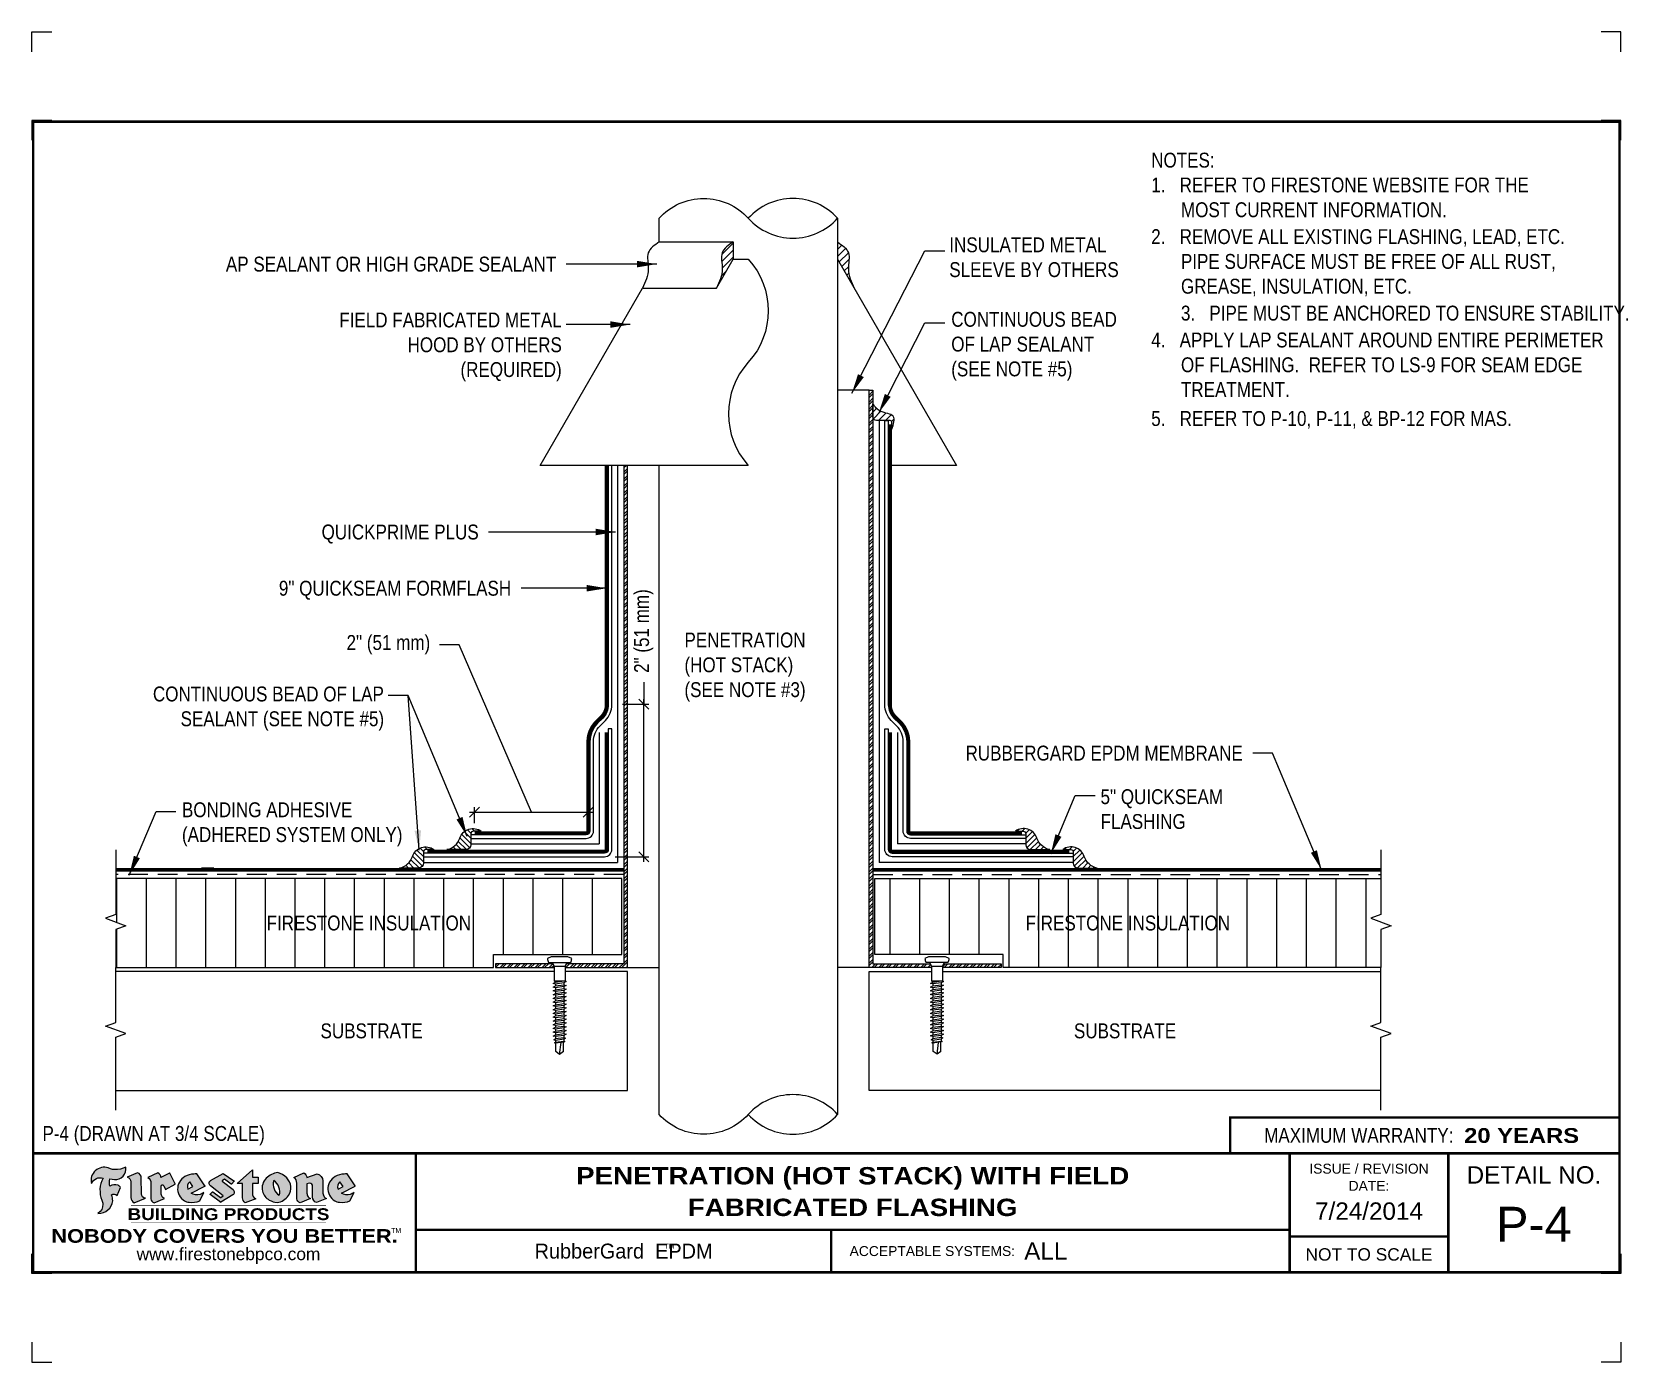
# Model space of a CAD drawing. Header units: inches. Extents: x 165.4 to 185.6, y -266 to -249.2.
import ezdxf
from ezdxf.enums import TextEntityAlignment as Align

# ---------------------------------------------------------------- set-up
doc = ezdxf.new("R2010")
doc.units = ezdxf.units.IN
doc.header["$MEASUREMENT"] = 0
doc.linetypes.add('HIDDEN', pattern=[0.375, 0.25, -0.125])
doc.layers.get('0').update_dxf_attribs({"linetype": 'CONTINUOUS'})
doc.layers.get('DEFPOINTS').update_dxf_attribs({"linetype": 'CONTINUOUS'})
for name, color, linetype in [('FSBP-ACCESSORY-FIRESTONE', 7, 'CONTINUOUS'), ('FSBP-ACCESSORY-OTHER', 7, 'CONTINUOUS'), ('FSBP-ADHESIVE', 1, 'HIDDEN'), ('FSBP-ANNO-NOTE', 7, 'CONTINUOUS'), ('FSBP-INSULATION', 7, 'CONTINUOUS'), ('FSBP-MEMBRANE', 7, 'CONTINUOUS'), ('FSBP-OTHER', 7, 'CONTINUOUS'), ('FSBP-SEALANTS', 1, 'CONTINUOUS'), ('FSBP-SUBSTRATE-GENERIC', 9, 'CONTINUOUS'), ('FSBP-TTLB', 7, 'CONTINUOUS'), ('FSBP-TTLB-BORDER', 7, 'CONTINUOUS'), ('FSBP-TTLB-TEXT', 7, 'CONTINUOUS')]:
    doc.layers.add(name, color=color, linetype=linetype)
doc.styles.add('FSBP_ARIAL', font='arial.ttf')
doc.styles.add('FSBP_ARIAL_BOLD', font='')
doc.styles.add('FSBP_ARIAL_NAR', font='ARIALN.TTF')
doc.styles.add('FSBP_BANKGOTHIC', font='bgothm.ttf')
doc.styles.get('FSBP_ARIAL_BOLD').set_extended_font_data('Arial Black')
doc.linetypes.add('ZIGZAG', pattern='A,0.0001,-0.2,[131,ltypeshp.shx,S=0.2,R=0,X=-0.2,Y=0],-0.4,[131,ltypeshp.shx,S=0.2,R=180,X=0.2,Y=0],-0.2', length=0.8001)
doc.dimstyles.new('FSBP-DIM', dxfattribs={"dimtxt": 0.1875, "dimasz": 0.125, "dimexe": 0.0625, "dimexo": 0.125, "dimgap": 0.125, "dimtad": 0, "dimdec": 0, "dimzin": 1, "dimdsep": 46, "dimlunit": 4, "dimtxsty": 'FSBP_ARIAL_NAR', "dimblk": 'OBLIQUE', "dimcen": 0.09375, "dimdle": 0.0625, "dimclrd": 256, "dimclre": 256, "dimclrt": 256, "dimadec": 0, "dimazin": 0, "dimtfac": 1, "dimtdec": 0, "dimtmove": 1, "dimatfit": 3, "dimfxl": 1, "dimtolj": 1, "dimtzin": 0, "dimlwd": -1, "dimlwe": -1, "dimarcsym": 0})
doc.dimstyles.new('FSBP-LEADER', dxfattribs={"dimtxt": 0.1875, "dimasz": 0.25, "dimexe": 0.0625, "dimexo": 0.125, "dimgap": 0.125, "dimtad": 0, "dimtih": 1, "dimtoh": 1, "dimdec": 4, "dimzin": 0, "dimdsep": 46, "dimlunit": 4, "dimtxsty": 'FSBP_ARIAL_NAR', "dimcen": 0.09375, "dimclrd": 256, "dimclre": 256, "dimclrt": 256, "dimadec": 0, "dimazin": 0, "dimtfac": 1, "dimtdec": 4, "dimtofl": 0, "dimtmove": 0, "dimatfit": 3, "dimfxl": 1, "dimtolj": 1, "dimtzin": 0, "dimlwd": -1, "dimlwe": -1, "dimarcsym": 0})
pattern_1 = [(45, (-84.8887645134372, -65.52235179749744), (-0.04419417382415922, 0.04419417382415922), []), (45, (-84.8887645134372, -65.49110179749744), (-0.04419417382415922, 0.04419417382415922), [])]
pattern_2 = [(90, (0.7656250000005684, -109.6374591466878), (-0.375, 2.296136913416957e-17), [])]

msp = doc.modelspace()

# ---------------------------------------------------------------- texts
at = {"layer": 'DEFPOINTS', "style": 'FSBP_ARIAL_NAR'}
msp.add_text('P-4 (DRAWN AT 3/4 SCALE)', height=0.1875, dxfattribs=at).set_placement((165.57985848453, -263.0953146094643), align=Align.MIDDLE_LEFT)
at = {"layer": 'FSBP-ANNO-NOTE', "style": 'FSBP_ARIAL_NAR'}
for s, p in [('AP SEALANT OR HIGH GRADE SEALANT', (172.0573106119089, -252.1401438164339)), ('QUICKPRIME PLUS', (171.0793581323101, -255.5160785674828)), ('9" QUICKSEAM FORMFLASH', (171.488564828217, -256.2246670438298)), ('RUBBERGARD EPDM MEMBRANE', (180.7125841627661, -258.302283146022))]:
    msp.add_text(s, height=0.1875, dxfattribs=at).set_placement(p, align=Align.MIDDLE_RIGHT)
for s, p in [('FIRESTONE INSULATION', (169.6944850913062, -260.4433050039839)), ('FIRESTONE INSULATION', (179.2630611983059, -260.4433050039839)), ('SUBSTRATE', (169.7296413413063, -261.8026800039839)), ('SUBSTRATE', (179.2279049483059, -261.8026800039839))]:
    msp.add_text(s, height=0.1875, dxfattribs=at).set_placement(p, align=Align.MIDDLE_CENTER)
at = {"layer": 'FSBP-ANNO-NOTE', "char_height": 0.1875, "attachment_point": 1, "style": 'FSBP_ARIAL_NAR'}
for s, width, gutter_width, heights, insert in [('\\pi-0.375,l0.375,t0.1875,0.375;NOTES:\\P1.   REFER TO FIRESTONE WEBSITE FOR THE                MOST CURRENT INFORMATION.\\P{\\H0.083333x;\\P\\pt0.375;}2.   REMOVE ALL EXISTING FLASHING, LEAD, ETC.\\P\\pi0;PIPE SURFACE MUST BE FREE OF ALL RUST, GREASE, INSULATION, ETC.\\P{\\H0.083333x;\\P\\pl0,tz;}3.   PIPE MUST BE ANCHORED TO ENSURE STABILITY.\\P\\pi-0.375,l0.375,t0.375;{\\H0.083333x;\\P}4.   APPLY LAP SEALANT AROUND ENTIRE PERIMETER OF FLASHING.  REFER TO LS-9 FOR SEAM EDGE TREATMENT.\\P{\\H0.083333x;\\P\\P}5.   REFER TO P-10, P-11, & BP-12 FOR MAS.', 5.725847310714016, 23.08110225731588, [4.580886473855346], (179.5578421931177, -250.7363336585935)), ('INSULATED METAL SLEEVE BY OTHERS', 2.586053931721068, 5, [0.5562135798888368], (177.012225284805, -251.8034126358361)), ('CONTINUOUS BEAD \\POF LAP SEALANT\\P(SEE NOTE #5)', 2.194842560918914, 5, [0.9275922624571569], (177.0370170510323, -252.7418946591497)), ('\\pi0.42603;FIELD FABRICATED METAL \\P\\pi1.2868;HOOD BY OTHERS\\P\\pi1.9539;(REQUIRED)', 3.204377227715867, 5, [0.9424001422117703], (168.8959373299519, -252.7502727520283)), ('PENETRATION\\P(HOT STACK)\\P(SEE NOTE #3)', 1.556896093061368, 5, [0.9275922624571569], (173.6734517323021, -256.7835977800787)), ('\\pi0.32786;CONTINUOUS BEAD OF LAP \\P\\pi0.67664;SEALANT (SEE NOTE #5)', 3.220043846223575, 1.40843611152377, [0.6446506848420517], (166.6445206600138, -257.4633469737753)), ('5" QUICKSEAM FLASHING', 2.194842560918914, 5, [0.9275922624571569], (178.9191901185567, -258.7579076224755)), ('BONDING ADHESIVE (ADHERED SYSTEM ONLY)', 2.915053411953664, 5, [0.6446506848420517], (167.3384755916819, -258.9226605909437))]:
    msp.add_mtext_dynamic_manual_height_columns(s, width=width, gutter_width=gutter_width, heights=heights, dxfattribs=dict(at, insert=insert))

# ---------------------------------------------------------------- blocks, each defined once
blk = doc.blocks.new('FSBP_AP_FASTENER_02')
at = {"layer": 'FSBP-ACCESSORY-FIRESTONE'}
for p, q in [((-0.125, 0), (-0.09375, -0.0625)), ((0.09375, -0.0625), (0.125, 0)), ((-0.09375, -0.0625), (-0.09375, -0.3125)), ((-0.09375, -0.0625), (0.09375, -0.0625)), ((0.09375, -0.0625), (0.09375, -0.3125)), ((-0.09375, -0.3125), (-0.0703125, -0.3325892857142776)), ((-0.0703125, -0.3641565527315151), (-0.0703125, -0.3957238197487527)), ((-0.0703125, -0.4272910867660471), (-0.0703125, -0.4588583537832847)), ((-0.0703125, -0.4904256208005222), (-0.0703125, -0.5219928878178166)), ((0.0703125, -0.3440672670172376), (0.0703125, -0.3756345340344751)), ((0.0703125, -0.4072018010517695), (0.0703125, -0.4387690680690071)), ((0.0703125, -0.4703363350862446), (0.0703125, -0.501903602103539)), ((0.0703125, -0.5334708691207766), (0.0703125, -0.5650381361380141)), ((-0.0703125, -0.5535601548350542), (-0.0703125, -0.5851274218523486)), ((-0.0703125, -0.6166946888695861), (-0.0703125, -0.6482619558868237)), ((-0.0703125, -0.6798292229041181), (-0.0703125, -0.7113964899213556)), ((-0.0703125, -0.7429637569385932), (-0.0703125, -0.7745310239558876)), ((0.0703125, -0.5966054031553085), (0.0703125, -0.6281726701725461)), ((0.0703125, -0.6597399371897836), (0.0703125, -0.691307204207078)), ((0.0703125, -0.7228744712243156), (0.0703125, -0.7544417382415531)), ((0.0703125, -0.7860090052588475), (0.0703125, -0.8175762722760851)), ((-0.0703125, -0.8060982909731251), (-0.0703125, -0.8376655579903627)), ((-0.0703125, -0.8692328250076571), (-0.0703125, -0.9008000920248946)), ((-0.0703125, -0.9323673590421322), (-0.0703125, -0.9639346260594266)), ((-0.0703125, -0.9955018930766641), (-0.0703125, -1.027069160093902)), ((-0.0703125, -1.058636427111196), (-0.0703125, -1.090203694128434)), ((0.0703125, -0.8491435392933226), (0.0703125, -0.880710806310617)), ((0.0703125, -0.9122780733278546), (0.0703125, -0.943845340345149)), ((0.0703125, -0.9754126073623866), (0.0703125, -1.006979874379624)), ((0.0703125, -1.038547141396919), (0.0703125, -1.070114408414156)), ((-0.0703125, -1.121770961145671), (-0.0703125, -1.153338228162966)), ((-0.0703125, -1.184905495180203), (-0.0703125, -1.216472762197441)), ((-0.0703125, -1.248040029214735), (-0.0703125, -1.279607296231973)), ((-0.0703125, -1.31117456324921), (-0.0703125, -1.342741830266505)), ((0.0625, -1.498492581068092), (0.0625, -1.339552249489429)), ((0.0703125, -1.101681675431394), (0.0703125, -1.133248942448688)), ((0.0703125, -1.164816209465926), (0.0703125, -1.196383476483163)), ((0.0703125, -1.227950743500458), (0.0703125, -1.259518010517695)), ((0.0703125, -1.291085277534933), (0.0703125, -1.322652544552227)), ((-0.0625, -1.498492581068092), (-0.0625, -1.35740939234654)), ((0, -1.545367581068092), (-0.06250000000002842, -1.498492581068092)), ((0, -1.545367581068092), (0.02460623630037162, -1.344965644303613)), ((0.0625, -1.498492581068092), (0, -1.545367581068092))]:
    blk.add_line(p, q, dxfattribs=at)
blk.add_lwpolyline([(0.1875, 0, 0.1250000000000271), (0.203125, 0.0625), (0.140625, 0.09375), (-0.140625, 0.09375), (-0.203125, 0.0625, 0.1250000000000271), (-0.1875, 0)], format="xyb", close=True, dxfattribs=at)
for points in [[(-0.109375, -0.3539532763657576), (-0.0703125, -0.3325892857142776), (0.0703125, -0.3125), (0.109375, -0.3227032763657576), (0.0703125, -0.3440672670172376), (-0.0703125, -0.3641565527315151)], [(-0.109375, -0.4170878104002895), (-0.0703125, -0.3957238197487527), (0.0703125, -0.3756345340344751), (0.109375, -0.3858378104002895), (0.0703125, -0.4072018010517695), (-0.0703125, -0.4272910867660471)], [(-0.109375, -0.4802223444347646), (-0.0703125, -0.4588583537832847), (0.0703125, -0.4387690680690071), (0.109375, -0.4489723444347646), (0.0703125, -0.4703363350862446), (-0.0703125, -0.4904256208005222)], [(-0.109375, -0.5433568784692966), (-0.0703125, -0.5219928878178166), (0.0703125, -0.501903602103539), (0.109375, -0.5121068784692966), (0.0703125, -0.5334708691207766), (-0.0703125, -0.5535601548350542)], [(-0.109375, -0.6064914125038285), (-0.0703125, -0.5851274218523486), (0.0703125, -0.5650381361380141), (0.109375, -0.5752414125038285), (0.0703125, -0.5966054031553085), (-0.0703125, -0.6166946888695861)], [(-0.109375, -0.6696259465383037), (-0.0703125, -0.6482619558868237), (0.0703125, -0.6281726701725461), (0.109375, -0.6383759465383037), (0.0703125, -0.6597399371897836), (-0.0703125, -0.6798292229041181)], [(-0.109375, -0.7327604805728356), (-0.0703125, -0.7113964899213556), (0.0703125, -0.691307204207078), (0.109375, -0.7015104805728356), (0.0703125, -0.7228744712243156), (-0.0703125, -0.7429637569385932)], [(-0.109375, -0.7958950146073676), (-0.0703125, -0.7745310239558876), (0.0703125, -0.7544417382415531), (0.109375, -0.7646450146073676), (0.0703125, -0.7860090052588475), (-0.0703125, -0.8060982909731251)], [(-0.109375, -0.8590295486418427), (-0.0703125, -0.8376655579903627), (0.0703125, -0.8175762722760851), (0.109375, -0.8277795486418427), (0.0703125, -0.8491435392933226), (-0.0703125, -0.8692328250076571)], [(-0.109375, -0.9221640826763746), (-0.0703125, -0.9008000920248946), (0.0703125, -0.880710806310617), (0.109375, -0.8909140826763746), (0.0703125, -0.9122780733278546), (-0.0703125, -0.9323673590421322)], [(-0.109375, -0.9852986167109066), (-0.0703125, -0.9639346260594266), (0.0703125, -0.943845340345149), (0.109375, -0.9540486167109066), (0.0703125, -0.9754126073623866), (-0.0703125, -0.9955018930766641)], [(-0.109375, -1.048433150745382), (-0.0703125, -1.027069160093902), (0.0703125, -1.006979874379624), (0.109375, -1.017183150745382), (0.0703125, -1.038547141396919), (-0.0703125, -1.058636427111196)], [(-0.109375, -1.111567684779914), (-0.0703125, -1.090203694128434), (0.0703125, -1.070114408414156), (0.109375, -1.080317684779914), (0.0703125, -1.101681675431394), (-0.0703125, -1.121770961145671)], [(-0.109375, -1.174702218814446), (-0.0703125, -1.153338228162966), (0.0703125, -1.133248942448688), (0.109375, -1.143452218814446), (0.0703125, -1.164816209465926), (-0.0703125, -1.184905495180203)], [(-0.109375, -1.237836752848978), (-0.0703125, -1.216472762197441), (0.0703125, -1.196383476483163), (0.109375, -1.206586752848978), (0.0703125, -1.227950743500458), (-0.0703125, -1.248040029214735)], [(-0.099609375, -1.29957619759773), (-0.0703125, -1.279607296231973), (0.0703125, -1.259518010517695), (0.099609375, -1.271116376169175), (0.0703125, -1.291085277534933), (-0.0703125, -1.31117456324921)], [(-0.0849609375, -1.352726280949355), (-0.0703125, -1.342741830266505), (0.0703125, -1.322652544552227), (0.0849609375, -1.328451727377967), (0.0703125, -1.338436178060817), (-0.0703125, -1.358525463775095)]]:
    blk.add_lwpolyline(points, close=True, dxfattribs=at)
blk.add_lwpolyline([(-0.09375, -0.3125), (0.09375, -0.3125)], dxfattribs=at)
blk = doc.blocks.new('_OBLIQUE')
at = {"color": 0, "linetype": 'ByBlock'}
blk.add_line((-0.5, -0.5), (0.5, 0.5), dxfattribs=at)
blk = doc.blocks.new('*D5')
at = {"layer": 'DEFPOINTS', "color": 0, "transparency": 16777216}
for p in [(172.7666509797386, -257.6869468804348), (173.161049224443, -257.6869468804348), (172.6729009797386, -259.6088218804348)]:
    blk.add_point(p, dxfattribs=at)
at = {"layer": 'FSBP-ANNO-NOTE', "transparency": 16777216}
for p, q in [((173.161049224443, -257.4074685826037), (173.161049224443, -257.6869468804348)), ((172.8916509797386, -257.6869468804348), (173.223549224443, -257.6869468804348)), ((173.161049224443, -259.6713218804348), (173.161049224443, -257.6244468804348)), ((172.7979009797386, -259.6088218804348), (173.223549224443, -259.6088218804348))]:
    blk.add_line(p, q, dxfattribs=at)
at = {"layer": 'FSBP-ANNO-NOTE', "transparency": 16777216, "xscale": 0.125, "yscale": 0.125, "zscale": 0.125}
for p, rotation in [((173.161049224443, -257.6869468804348), 90), ((173.161049224443, -259.6088218804348), 270)]:
    blk.add_blockref('_OBLIQUE', p, dxfattribs=dict(at, rotation=rotation))
at = {"layer": 'FSBP-ANNO-NOTE', "transparency": 16777216, "insert": (173.161049224443, -256.7645413997933), "char_height": 0.1875, "attachment_point": 5, "rotation": 90, "style": 'FSBP_ARIAL_NAR'}
blk.add_mtext('\\A1;2" (51 mm)', dxfattribs=at)
blk = doc.blocks.new('TTLB-EPDM_2')
at = {"layer": 'FSBP-TTLB-TEXT'}
h = blk.add_hatch(color=1, dxfattribs=at)
edge = h.paths.add_edge_path()
edge.add_arc((1.037309769669573, -0.1982514792917306), 0.1319107607348553, 264.0410451462098, 370.3106169565175)
edge.add_arc((1.027551646585694, 0.1214293576525799), 0.3273056962876235, 270.05058356628535, 295.23459397187514, ccw=False)
edge.add_arc((1.022801957313345, -0.06680179986895154), 0.1391656561713503, 249.3281275763668, 272.0749124149863, ccw=False)
edge.add_line((0.9736743133014443, -0.1970076156048179), (0.9474927838574558, -0.1852745150568325))
edge.add_arc((0.8939498971398288, -0.3394262635682071), 0.1631857907024099, 70.84590087378872, 194.3325259843273)
edge.add_arc((0.8444260109029493, -0.4259936440910768), 0.1179914261095279, 70.96950098067128, 156.9641407594482, ccw=False)
edge.add_arc((1.153141409296894, -0.4684497516079468), 0.3110405457095052, 150.3231137483159, 203.2084295854517)
edge.add_arc((0.7562495500622943, -0.6412608153899899), 0.1218587156617311, 0.8849157075190988, 24.34668939894999, ccw=False)
edge.add_arc((0.7493781665697374, -0.6475258110744375), 0.1289731377238325, -58.36655102076742, 3.6216782311386737, ccw=False)
edge.add_arc((0.8256699029544474, -0.5792158350996106), 0.1783301886510354, 267.2205474105585, 354.1381621173521)
edge.add_arc((0.7903121048625305, -0.6011409294291745), 0.212787892960859, 0.9996158580669322, 21.00503380861244)
edge.add_arc((1.01880712263941, -0.5666691048185161), 0.05136395668415847, 40.82117713173261, 125.52727787225791, ccw=False)
edge.add_line((1.057676976260041, -0.5330924682126437), (1.102776947655911, -0.4308018311949837))
edge.add_arc((1.040858222524664, -0.4699705673995949), 0.07326744446031509, 32.31675181867256, 66.31481236598174)
edge.add_arc((1.032262518825329, -0.5063316993097662), 0.1102246948011782, 69.8179132332389, 125.254734720681)
edge.add_arc((1.127708877207287, -0.368959353531244), 0.1659710644737306, 164.1569669952081, 196.5811013160487, ccw=False)
edge.add_line((0.9680425188342383, -0.3236487780942383), (1.023615334387159, -0.3294494641845773))
h = blk.add_hatch(color=1, dxfattribs=at)
edge = h.paths.add_edge_path()
edge.add_line((1.275239419159561, -0.6223407783464694), (1.415345367376062, -0.5660418822574371))
edge.add_arc((1.421019305783958, -0.5090099247487757), 0.05731350411836949, 181.9717871001989, 264.31851000495806, ccw=False)
edge.add_line((1.363739737527226, -0.5109819325197265), (1.363412352251203, -0.3102363679013962))
edge.add_arc((1.294263659668751, -0.3103491388303989), 0.06914878453844908, 0.0934405599591014, 72.42834396969012)
edge.add_line((1.315139561173908, -0.2444268274366692), (1.186839444240604, -0.3024209471341379))
edge.add_arc((1.175246268095289, -0.3585110609420917), 0.05727567197445628, -0.017399788185912257, 78.322067691347, ccw=False)
edge.add_line((1.232521937428658, -0.3585284546236807), (1.232574268422297, -0.555126496687123))
edge.add_arc((1.305699496415486, -0.5558575689677219), 0.07312888236350451, 179.4272023230205, 245.3845503102953)
h = blk.add_hatch(color=1, dxfattribs=at)
edge = h.paths.add_edge_path()
edge.add_line((1.792026821926584, -0.3839679064720229), (1.722158956877934, -0.2518542302253621))
edge.add_arc((1.720119655279638, -0.2529327078887852), 0.002306916790721817, 27.87197133405656, 117.3766794470751)
edge.add_line((1.719058846382097, -0.250884159729182), (1.610638460368705, -0.3070279753467702))
edge.add_arc((1.547088841662962, -0.3061026658494403), 0.06355635479880145, 359.165808011073, 425.8793658831422)
edge.add_line((1.573061729235633, -0.2480956029480268), (1.446879247402876, -0.3051325108639702))
edge.add_arc((1.407812067100189, -0.370357133046621), 0.07602957263902092, -3.441403975725109, 59.07992244284969, ccw=False)
edge.add_line((1.483704536400296, -0.3749210150788969), (1.483704536400296, -0.5723838140635706))
edge.add_arc((1.54053746518044, -0.568254406115083), 0.05698275005415228, 184.1557352478595, 255.3066498366543)
edge.add_line((1.526084036778343, -0.6233736605654059), (1.657291340682093, -0.570650514527486))
edge.add_arc((1.688298576827198, -0.5021390388423987), 0.0752015358480571, 207.5160880841914, 245.649226723163, ccw=False)
edge.add_arc((1.721050197024907, -0.4914488168456328), 0.1093332836229113, 179.4823365255141, 204.5537900001094, ccw=False)
edge.add_line((1.611721375809452, -0.4904610114968335), (1.611721375809452, -0.4126404716788983))
edge.add_arc((1.628589765097195, -0.414159299036043), 0.01693662875851176, 28.356188110622725, 174.8549701683585, ccw=False)
edge.add_arc((1.627340435522395, -0.4197189881350504), 0.02111886817708033, 22.216893572439517, 40.10213956426492, ccw=False)
edge.add_line((1.646891420738257, -0.4117336534413738), (1.666638796144639, -0.4549750258192233))
edge.add_arc((1.668737246926742, -0.4540167099035481), 0.002306916790685496, 204.545128184284, 299.6323508190091)
edge.add_line((1.669877862091766, -0.4560219186518992), (1.791128135493295, -0.3870515928837648))
edge.add_line((1.791128135493295, -0.3870515928837648), (1.792026821926584, -0.3839679064720229))
h = blk.add_hatch(color=1, dxfattribs=at)
h.paths.add_polyline_path([(2.063388732080512, -0.2583237030618903, 0.02524281661523788), (2.025024361750752, -0.2610532129309178, 0.1213611957758757), (1.901773912052249, -0.3008158885520373, 0.6151668103976068), (1.93274136141747, -0.6099060679591872, 0.05306812109568645), (1.967936229862175, -0.617865745600497, 0.1150932231766138), (2.099126721549737, -0.5994933789882708), (2.151195569562105, -0.4944891916583316, -0.08755405562188731), (2.104230609512001, -0.5187113292177372, -0.265591761123442), (1.992692314386659, -0.5010701623316862), (2.165347897647223, -0.4141184325909109, 0.4518949533370738), (2.166222728871162, -0.4107679608846269)])
h.paths.add_polyline_path([(2.014217313945437, -0.4188965037300676), (1.951113654018855, -0.4515330109460507, -0.3720533890450154), (1.973177450672722, -0.3607130665457561)], flags=16)
h = blk.add_hatch(color=1, dxfattribs=at)
edge = h.paths.add_edge_path()
edge.add_arc((2.260407392426802, -0.3775796671688782), 0.04152450223225729, 123.20805433950699, 232.2027298779723, ccw=False)
edge.add_line((2.237665217914071, -0.3428366421988329), (2.393535971665983, -0.2540943745380986))
edge.add_arc((2.394677353533142, -0.2560991469722482), 0.002306916790741334, 55.64644466176611, 119.65426054492559, ccw=False)
edge.add_line((2.395979141996861, -0.2541946229174954), (2.531809646140459, -0.3470380726374032))
edge.add_arc((2.530468902927946, -0.3489153772789875), 0.002306916790700397, -42.731101238422525, 54.4661353739603, ccw=False)
edge.add_line((2.532163440279987, -0.3504807552658491), (2.498457913851155, -0.3869673252714421))
edge.add_arc((2.496763376499139, -0.3854019472845934), 0.002306916790672934, 233.7527076894875, 317.26889876138785, ccw=False)
edge.add_line((2.495399362263356, -0.38726241234572), (2.413849913492982, -0.3274738082119626))
edge.add_arc((2.412485899257181, -0.3293342732731342), 0.002306916790720064, 53.75270768979358, 124.4135619297835)
edge.add_line((2.41118211687575, -0.3274311136421062), (2.382933981293377, -0.346782838468144))
edge.add_arc((2.38423776367478, -0.3486859980991606), 0.002306916790694898, 124.4135619293799, 231.8459020253626)
edge.add_line((2.382812599816248, -0.3505000469010184), (2.519899969301207, -0.4581994452042721))
edge.add_arc((2.494247019847682, -0.4908523236374461), 0.04152450223225742, -55.21225898295222, 51.84590202520428, ccw=False)
edge.add_line((2.517938320565804, -0.5249552055672808), (2.364434947484597, -0.6179520922513717))
edge.add_arc((2.36323960192349, -0.6159790200102006), 0.002306916790726996, 233.2955624372927, 301.20872157023314, ccw=False)
edge.add_line((2.361860787187538, -0.6178285429225383), (2.231266621301074, -0.5204709167214361))
edge.add_arc((2.232647938930649, -0.5186232623475259), 0.002306916790697672, 135.5134179846393, 233.21798691998708, ccw=False)
edge.add_line((2.231002150870836, -0.5170067083764565), (2.262839375599356, -0.4845937328397696))
edge.add_arc((2.264485163659225, -0.4862102868108537), 0.002306916790748497, 53.0352839999411, 135.513417985369, ccw=False)
edge.add_line((2.265872365996302, -0.4843670465239001), (2.361834678328762, -0.5565872257804898))
edge.add_arc((2.363221880665761, -0.5547439854936304), 0.002306916790627066, 233.0352840000685, 302.2362632414394)
edge.add_line((2.36445241715569, -0.5566953042850713), (2.39428499383348, -0.5378823484768844))
edge.add_arc((2.393054457343549, -0.5359310296853765), 0.002306916790685166, 302.2362632406177, 412.2027298768422)
edge.add_line((2.394468296066179, -0.5341081404551886), (2.234958295420142, -0.4103916733127022))
h = blk.add_hatch(color=1, dxfattribs=at)
edge = h.paths.add_edge_path()
edge.add_line((2.763460561272041, -0.2072496393923444), (2.763460561272041, -0.2969520779963801))
edge.add_arc((2.765767478062699, -0.2969520779963943), 0.00230691679065842, 179.9999999996471, 269.9999999996471)
edge.add_line((2.765767478062685, -0.2992589947870528), (2.835417693520355, -0.2992589947870528))
edge.add_arc((2.835417693520355, -0.3015659115777538), 0.002306916790701052, 0, 90, ccw=False)
edge.add_line((2.837724610311056, -0.3015659115777538), (2.837724610311056, -0.3790761307453892))
edge.add_arc((2.83541769352037, -0.3790761307453749), 0.002306916790686842, 269.99999999964706, 359.99999999964706, ccw=False)
edge.add_line((2.835417693520355, -0.3813830475360618), (2.765767478062685, -0.3813830475360618))
edge.add_arc((2.765767478062699, -0.3836899643267202), 0.00230691679065842, 90.00000000035294, 180.0000000003529)
edge.add_line((2.763460561272041, -0.3836899643267344), (2.763460561272041, -0.5033995910642801))
edge.add_arc((2.836735953378943, -0.5071368822038516), 0.07337063740681413, 177.0802527808789, 245.3249543133826)
edge.add_line((2.806105814540615, -0.5738080530967267), (2.674529557384915, -0.6226036013049594))
edge.add_arc((2.708610405062069, -0.564298408791804), 0.06753517344606039, 177.0345319916277, 239.6926428024901, ccw=False)
edge.add_line((2.641165668230087, -0.560804539009709), (2.641165668230087, -0.3836899643267344))
edge.add_arc((2.638858751439429, -0.3836899643267202), 0.00230691679065842, 359.9999999996471, 449.999999999647)
edge.add_line((2.638858751439443, -0.3813830475360618), (2.572857950769389, -0.3813830475360618))
edge.add_line((2.572857950769389, -0.3813830475360618), (2.763460561272041, -0.2072496393923444))
h = blk.add_hatch(color=1, dxfattribs=at)
edge = h.paths.add_edge_path(flags=16)
edge.add_arc((2.940363509127394, -0.4847985213681437), 0.1684614578629418, 344.5558804047865, 417.0140046669545)
edge.add_arc((3.194458079644619, -0.3883534532477785), 0.1684614578629414, 164.5558804047864, 237.0140046669546)
edge = h.paths.add_edge_path()
edge.add_arc((3.069375116502199, -0.4399344555144872), 0.1828726885096673, 136.0914512150047, 191.213418978326)
edge.add_arc((3.064939550433406, -0.4318234379590333), 0.1803148804748503, 194.0167254156723, 240.6663730831859)
edge.add_arc((3.098047041778981, -0.3845058757092554), 0.2378525180183701, 239.2975390661776, 264.2889872773176)
edge.add_arc((3.04884478212623, -0.4190232383793012), 0.203760689247156, 277.1986764832036, 326.503572961274)
edge.add_arc((3.077739326803546, -0.4341046616465112), 0.171374865791709, 325.3768876809902, 406.3828327799087)
edge.add_arc((3.011839488065919, -0.4896144380417797), 0.2571945645850002, 44.28462553519766, 73.82901434867304)
edge.add_arc((3.117152499586992, -0.4983433120546693), 0.2579560664039132, 97.50292863483666, 134.1039137579027)
h = blk.add_hatch(color=1, dxfattribs=at)
edge = h.paths.add_edge_path()
edge.add_line((3.322690228557462, -0.5721896537377091), (3.322690228557462, -0.3749210150788969))
edge.add_arc((3.246797759257384, -0.3703571330465745), 0.076029572638996, 356.5585960242387, 419.0799224428129)
edge.add_line((3.285864939560099, -0.3051325108639702), (3.412047421392799, -0.2480956029480268))
edge.add_arc((3.386074533820159, -0.3061026658494941), 0.06355635479883807, 0.3962622833877276, 65.87936588318718, ccw=False)
edge.add_line((3.449629368605429, -0.3056631084210863), (3.580526418688805, -0.2593848434574539))
edge.add_arc((3.555744121700958, -0.3530904070730321), 0.09692726601172152, 2.366977007666776, 75.18615851992018, ccw=False)
edge.add_line((3.652588689330287, -0.3490873311063041), (3.652588689330287, -0.4883770011386872))
edge.add_arc((3.761877549389556, -0.4914934052703811), 0.1093332836229047, 178.3666365323574, 204.5537900000422)
edge.add_arc((3.729125929191727, -0.5021836272670953), 0.07520153584796169, 207.5160880841711, 245.2240541443093)
edge.add_line((3.697611150971852, -0.5704631245385627), (3.572585913552643, -0.6207021253773775))
edge.add_arc((3.59534718600759, -0.5526356419907701), 0.07177131519198746, 180.3328587115751, 251.51018566665869, ccw=False)
edge.add_line((3.523577081955409, -0.5530525936986663), (3.523577081955409, -0.4153032515383615))
edge.add_arc((3.486319529276879, -0.4148773504126441), 0.0372599868942854, 359.3450650296066, 449.0500281941028)
edge.add_arc((3.482769874121713, -0.4419622099033496), 0.06447454900600783, 86.29402372314017, 119.8211331593848)
edge.add_line((3.450707067966732, -0.3860252459975726), (3.450707067966732, -0.4904610114968335))
edge.add_arc((3.560035889182251, -0.491448816845647), 0.1093332836229751, 179.4823365255069, 204.5537900001023)
edge.add_arc((3.527284268984408, -0.5021390388424952), 0.07520153584796385, 207.5160880841699, 245.6492267231416)
edge.add_line((3.496277032839316, -0.570650514527486), (3.365069728935509, -0.6233736605654059))
edge.add_arc((3.37950248606194, -0.5682868177318081), 0.05694615642555727, 183.9298782390169, 255.318496325343, ccw=False)
h = blk.add_hatch(color=1, dxfattribs=at)
h.paths.add_polyline_path([(3.957695472291277, -0.2583237030618903, 0.02524281661523822), (3.919331101961575, -0.2610532129309178, 0.1085638477195505), (3.807890832595604, -0.2939221658134414, 0.6425897848490651), (3.827048101628293, -0.6099060679591872, 0.05306812109569052), (3.862242970072884, -0.617865745600497, 0.1150932231766133), (3.993433461760503, -0.5994933789882708), (4.045502309772871, -0.4944891916583316, -0.08755405562189084), (3.998537349722767, -0.5187113292177372, -0.2655917611234366), (3.886999054597368, -0.5010701623316862), (4.059654637857989, -0.4141184325909109, 0.4518949533370731), (4.060529469081928, -0.4107679608846269)])
h.paths.add_polyline_path([(3.90852405415626, -0.4188965037300676), (3.845420394229677, -0.4515330109460507, -0.3720533890450147), (3.867484190883488, -0.3607130665457561)], flags=16)
at = {"layer": 'DEFPOINTS', "linetype": 'Continuous', "ltscale": 1.75}
for points in [[(-0.015625, 13.88083333333333), (-0.015625, 14.13083333333333), (0.234375, 14.13083333333333)], [(20.01562500000003, 13.88083333333333), (20.01562500000003, 14.13083333333333), (19.76562500000003, 14.13083333333333)], [(-0.015625, -2.380833333333342), (-0.015625, -2.630833333333342), (0.234375, -2.630833333333342)], [(20.01562500000003, -2.380833333333342), (20.01562500000003, -2.630833333333342), (19.76562500000003, -2.630833333333342)]]:
    blk.add_lwpolyline(points, dxfattribs=at)
at = {"layer": 'DEFPOINTS', "color": 1}
for points in [[(0.234375, 13.015625), (-0.015625, 13.015625), (-0.015625, 12.765625)], [(20.015625, 12.765625), (20.015625, 13.015625), (19.765625, 13.015625)], [(0.234375, -1.515625), (-0.015625, -1.515625), (-0.015625, -1.265625)], [(20.015625, -1.265625), (20.015625, -1.515625), (19.765625, -1.515625)]]:
    blk.add_lwpolyline(points, dxfattribs=at)
at = {"layer": 'FSBP-TTLB', "const_width": 0.03125}
blk.add_lwpolyline([(15.09028770518938, 0), (20, 0), (20, 0.4512598240669945), (15.09028770518938, 0.4512598240669945)], close=True, dxfattribs=at)
for points in [[(0, 0), (0, -1.5), (20, -1.5), (20, 0), (0, 0)], [(4.825208527206769, 0), (4.825208527206769, -0.9643749050531198)], [(15.84028770518938, 0), (15.84028770518938, -0.9643749050531198)], [(17.84110496735593, 0), (17.84110496735593, -1.5)], [(20, 0), (20, -1.5)], [(4.825208527206769, -0.9643749050531198), (15.84028770518938, -0.9643749050531198)], [(4.825208527206769, -0.9643749050531198), (4.825208527206769, -1.5)], [(15.84028770518938, -0.9643749050531198), (15.84028770518938, -1.5)], [(15.84028770518938, -1.048740175933006), (17.84110496735593, -1.048740175933006)]]:
    blk.add_lwpolyline(points, dxfattribs=at)
at = {"layer": 'FSBP-TTLB-BORDER', "const_width": 0.03125}
blk.add_lwpolyline([(20, 0), (20, 13), (0, 13), (0, 0)], dxfattribs=at)
at = {"layer": 'FSBP-TTLB-TEXT', "color": 1}
blk.add_line((0.7358432058323388, -0.379822754145593), (0.7358432058323388, -0.379822754145593), dxfattribs=at)
for points in [[(1.023615323725323, -0.3294494630716969, 0.5000510906601082), (1.167090420776901, -0.1746414942047778, -0.1103304102359608), (1.027840608309816, -0.2058762110801382, -0.09957876667165425), (0.9736743133014443, -0.1970076156048179), (0.9474927838574558, -0.1852745150568325, 0.5978159689075124), (0.7358432058323388, -0.379822754145593, -0.3938834584182213), (0.8828996422548698, -0.3144510229727047, 0.2349406564350952), (0.86727108227484, -0.5910237178633082, -0.1027304183841549), (0.8780937320133262, -0.6393788197974146, -0.2772692352614086), (0.8170223912655956, -0.7573362346216896, 0.3985429150902959), (1.003067614090241, -0.5974286950643517, 0.0875124847930418), (0.9889600163401155, -0.5248671157293501, -0.3874031597924062), (1.057676976260041, -0.5330924682126437), (1.102776947655911, -0.4308018311949837, 0.1494423498871741), (1.07029056398062, -0.4028746979725923, 0.2467195073738216), (0.9686394281704906, -0.4163228904100862, -0.1424285161541127), (0.9680425188342383, -0.3236487780942383), (1.023615334387159, -0.3294494641845773)], [(2.166222728871162, -0.4107679608846269), (2.063388732080512, -0.2583237030618903, 0.02524281661523788), (2.025024361750752, -0.2610532129309178, 0.1085638477195265), (1.913584092384895, -0.2939221658134414, 0.6425897848491228), (1.93274136141747, -0.6099060679591872, 0.05306812109568648), (1.967936229862175, -0.617865745600497, 0.1150932231766137), (2.099126721549737, -0.5994933789882708), (2.151195569562105, -0.4944891916583316, -0.0875540556218873), (2.104230609512001, -0.5187113292177372, -0.2655917611234418), (1.992692314386659, -0.5010701623316862), (2.165347897647223, -0.4141184325909109)], [(2.763460561272041, -0.2072496393923444), (2.763460561272041, -0.2969520779963801, 0.4142135623730958), (2.765767478062685, -0.2992589947870528), (2.835417693520355, -0.2992589947870528, -0.414213562373095), (2.837724610311056, -0.3015659115777538), (2.837724610311056, -0.3790761307453892, -0.4142135623730938), (2.835417693520355, -0.3813830475360618), (2.765767478062685, -0.3813830475360618, 0.4142135623730958), (2.763460561272041, -0.3836899643267344), (2.763460561272041, -0.5033995910642801, 0.3068985753588853), (2.806105814540615, -0.5738080530967267), (2.674529557384915, -0.6226036013049594, -0.2804194150632976), (2.641165668230087, -0.560804539009709), (2.641165668230087, -0.3836899643267344, 0.414213562373095), (2.638858751439443, -0.3813830475360618), (2.572857950769389, -0.3813830475360618), (2.763460561272041, -0.2072496393923444)], [(4.060529469081928, -0.4107679608846269), (3.957695472291277, -0.2583237030618903, 0.02524281661523788), (3.919331101961575, -0.2610532129309178, 0.1085638477195265), (3.807890832595604, -0.2939221658134414, 0.6425897848491228), (3.827048101628293, -0.6099060679591872, 0.05306812109568648), (3.862242970072884, -0.617865745600497, 0.1150932231766137), (3.993433461760503, -0.5994933789882708), (4.045502309772871, -0.4944891916583316, -0.0875540556218873), (3.998537349722767, -0.5187113292177372, -0.2655917611234418), (3.886999054597368, -0.5010701623316862), (4.059654637857989, -0.4141184325909109)], [(4.059654637857989, -0.4141184325909109, 0.4518949533370731), (4.060529469081928, -0.4107679608846269, 0.4518949533370731)]]:
    blk.add_lwpolyline(points, format="xyb", dxfattribs=at)
for points in [[(1.275239419159561, -0.6223407783464694), (1.415345367376062, -0.5660418822574371, -0.3756100036733062), (1.363739737527226, -0.5109819325197265), (1.363412352251203, -0.3102363679013962, 0.3265360292958048), (1.315139561173908, -0.2444268274366692), (1.186839444240604, -0.3024209471341379, -0.3557863980845349), (1.232521937428658, -0.3585284546236807), (1.232574268422297, -0.555126496687123, 0.2960110723418457)], [(1.792026821926584, -0.3839679064720229), (1.722158956877934, -0.2518542302253621, 0.4116839150163434), (1.719058846382097, -0.250884159729182), (1.610638460368705, -0.3070279753467702, 0.2996033003794034), (1.573061729235633, -0.2480956029480268), (1.446879247402876, -0.3051325108639702, -0.2797757560995365), (1.483704536400296, -0.3749210150788969), (1.483704536400296, -0.5723838140635706, 0.320828638474519), (1.526084036778343, -0.6233736605654059), (1.657291340682093, -0.570650514527486, -0.1679398621276611), (1.621603752698661, -0.5368819723450571, -0.1098333365370753), (1.611721375809452, -0.4904610114968335), (1.611721375809452, -0.4126404716788983, -0.743334502655012), (1.64349420176768, -0.4061152228778298, -0.07819791644735608), (1.646891420738257, -0.4117336534413738), (1.666638796144639, -0.4549750258192233, 0.4404648714563479), (1.669877862091766, -0.4560219186518992), (1.791128135493295, -0.3870515928837648)], [(1.951113654018855, -0.4515330109460507), (2.014217313945437, -0.4188965037300676), (1.973177450672722, -0.3607130665457561, 0.3720533890450154)], [(2.234958295420142, -0.4103916733127022, -0.5150044486718882), (2.237665217914071, -0.3428366421988329), (2.393535971665983, -0.2540943745380986, -0.2867822934100265), (2.395979141996861, -0.2541946229174954), (2.531809646140459, -0.3470380726374032, -0.4515027974650387), (2.532163440279987, -0.3504807552658491), (2.498457913851155, -0.3869673252714421, -0.3814439164929681), (2.495399362263356, -0.38726241234572), (2.413849913492982, -0.3274738082119626, 0.3184718635035665), (2.41118211687575, -0.3274311136421062), (2.382933981293377, -0.346782838468144, 0.5064094529656681), (2.382812599816248, -0.3505000469010184), (2.519899969301207, -0.4581994452042721, -0.5043597839115849), (2.517938320565804, -0.5249552055672808), (2.364434947484597, -0.6179520922513717, -0.3053163970316367), (2.361860787187538, -0.6178285429225383), (2.231266621301074, -0.5204709167214361, -0.4541703869768119), (2.231002150870836, -0.5170067083764565), (2.262839375599356, -0.4845937328397696, -0.3762644290664977), (2.265872365996302, -0.4843670465239001), (2.361834678328762, -0.5565872257804898, 0.3114700032088108), (2.36445241715569, -0.5566953042850713), (2.39428499383348, -0.5378823484768844, 0.520381097387146), (2.394468296066179, -0.5341081404551886)], [(2.937624918725987, -0.3131105398334029, 0.2452625673097023), (2.889993533867141, -0.4754966266250307, 0.2064059665179019), (2.976604338974084, -0.5890186876871866, 0.1094800500670344), (3.074378098474654, -0.6211778035979165, 0.2185147641853038), (3.218764944843201, -0.5314757029352819, 0.3689489483072479), (3.195959963110113, -0.3100352223135445, 0.1296305888694145), (3.0834694040758, -0.242595816912754, 0.1610736375384317)], [(3.10274193015772, -0.5296595419651595, 0.3271311138286319), (3.032079658614293, -0.3434924326507627, 0.3271311138286322)], [(3.322690228557462, -0.5721896537377091), (3.322690228557462, -0.3749210150788969, 0.2797757560995341), (3.285864939560099, -0.3051325108639702), (3.412047421392799, -0.2480956029480268, -0.2937618496109166), (3.449629368605429, -0.3056631084210863), (3.580526418688805, -0.2593848434574539, -0.3288760160581939), (3.652588689330287, -0.3490873311063041), (3.652588689330287, -0.4883770011386872, 0.114762897203527), (3.662431105063263, -0.536926560769686, 0.166032965990522), (3.697611150971852, -0.5704631245385627), (3.572585913552643, -0.6207021253773775, -0.3209557512194564), (3.523577081955409, -0.5530525936986663), (3.523577081955409, -0.4153032515383615, 0.4127061514896111), (3.48693727661589, -0.3776224848030694, 0.1473421876160361), (3.450707067966732, -0.3860252459975726), (3.450707067966732, -0.4904610114968335, 0.1098333365370753), (3.460589444855941, -0.5368819723450855, 0.1679398621276611), (3.496277032839316, -0.570650514527486), (3.365069728935509, -0.6233736605654059, -0.3219729545308964), (3.322690228557462, -0.5721896537377091, 29.1476284739)], [(3.845420394229677, -0.4515330109460507), (3.90852405415626, -0.4188965037300676), (3.867484190883488, -0.3607130665457561, 0.3720533890450154)]]:
    blk.add_lwpolyline(points, format="xyb", close=True, dxfattribs=at)
at = {"layer": 'FSBP-TTLB-TEXT'}
for points, const_width in [([(1.233926579809207, -0.6584455781731435), (3.691229482685259, -0.6584455781731577)], 0.0078125), ([(1.233926579809207, -0.8761560960495984), (3.691229482685259, -0.8761560960495842)], 0.0078125), ([(10.06152282927678, -0.9643749050531198), (10.06152282927678, -1.5)], 0.03125)]:
    blk.add_lwpolyline(points, dxfattribs=dict(at, const_width=const_width))
at = {"layer": 'FSBP-TTLB-TEXT', "color": 1}
for centre, start, end in [((1.789987520328282, -0.3850463841354355), 299.6323508193319, 27.87197133380463), ((2.164310260790558, -0.412058050385383), 296.7304547840455, 34.00233684987403)]:
    blk.add_arc(centre, 0.00230691679068068, start, end, dxfattribs=at)
at = {"layer": 'FSBP-TTLB-TEXT', "style": 'FSBP_ARIAL_NAR'}
blk.add_text('MAXIMUM WARRANTY:', height=0.1875, dxfattribs=at).set_placement((17.90516569312837, 0.2256299120335257), align=Align.MIDDLE_RIGHT)
at = {"layer": 'FSBP-TTLB-TEXT'}
for s, height, style, p in [('ISSUE / REVISION', 0.125, 'FSBP_ARIAL', (16.84069633627263, -0.1938496373466023)), ('DETAIL NO.', 0.21875, 'FSBP_ARIAL', (18.92055248367797, -0.2724398367368792)), ('DATE:', 0.125, 'FSBP_ARIAL', (16.84069633627263, -0.409973105348854)), ('www.firestonebpco.com', 0.15625, 'FSBP_ARIAL', (2.462578031247233, -1.268657306740124)), ('RubberGard  EPDM', 0.1875, 'FSBP_BANKGOTHIC', (7.443365678241776, -1.23218745252656)), ('TM', 0.0625, 'FSBP_BANKGOTHIC', (8.023397742165457, -1.169706269210366)), ('NOT TO SCALE', 0.15625, 'FSBP_ARIAL', (16.84069633627263, -1.274370087966503))]:
    blk.add_text(s, height=height, dxfattribs=dict(at, style=style)).set_placement(p, align=Align.MIDDLE_CENTER)
at = {"layer": 'FSBP-TTLB-TEXT', "lineweight": 18, "style": 'FSBP_ARIAL_BOLD'}
blk.add_text('BUILDING PRODUCTS', height=0.1484375, dxfattribs=at).set_placement((2.462578031247233, -0.7673008371113639), align=Align.MIDDLE_CENTER)
at = {"layer": 'FSBP-TTLB-TEXT', "color": 1}
for s, height, style, p in [('NOBODY COVERS YOU BETTER.', 0.171875, 'FSBP_ARIAL_BOLD', (2.412604263603384, -1.041650450587369)), ('TM', 0.0625, 'FSBP_BANKGOTHIC', (4.576671173373001, -0.9725745042934193))]:
    blk.add_text(s, height=height, dxfattribs=dict(at, style=style)).set_placement(p, align=Align.MIDDLE_CENTER)
at = {"layer": 'FSBP-TTLB-TEXT', "style": 'FSBP_ARIAL'}
blk.add_text('ACCEPTABLE SYSTEMS:', height=0.125, dxfattribs=at).set_placement((10.29281281591562, -1.23218745252656), align=Align.MIDDLE_LEFT)
at = {"layer": 'FSBP-TTLB-TEXT'}
for tag, height, style, p in [('MAXIMUM_WARRANTY', 0.1875, 'FSBP_ARIAL_BOLD', (18.03987100774941, 0.2240244307510579)), ('ACCPT_SYSTEMS', 0.21875, 'FSBP_ARIAL', (12.49438170418193, -1.23218745252656))]:
    blk.add_attdef(tag, text='', height=height, dxfattribs=dict(at, style=style)).set_placement(p, align=Align.MIDDLE_LEFT)
for tag, height, style, p in [('DETAIL_DESCP_LINE_1', 0.21875, 'FSBP_ARIAL_BOLD', (10.33118450231211, -0.2831249841755152)), ('DETAIL_DESCP_LINE_2', 0.21875, 'FSBP_ARIAL_BOLD', (10.33118450231211, -0.6812499208775904)), ('ISSUE_REV_DATE', 0.21875, 'FSBP_ARIAL', (16.84069633627263, -0.7282559425942452)), ('DETAIL_NUMBER', 0.4375, 'FSBP_ARIAL', (18.91941590748775, -0.8931630692489421))]:
    blk.add_attdef(tag, text='', height=height, dxfattribs=dict(at, style=style)).set_placement(p, align=Align.MIDDLE_CENTER)
blk = doc.blocks.new('*D4')
at = {"layer": 'DEFPOINTS', "color": 0, "transparency": 16777216}
for p in [(172.4597759797387, -259.0476848525017), (171.0272759797387, -259.3097593804346), (172.4597759797387, -259.2835093804347)]:
    blk.add_point(p, dxfattribs=at)
at = {"layer": 'FSBP-ANNO-NOTE', "transparency": 16777216}
for p, q in [((170.8338404644099, -256.9370230665851), (170.5838404644099, -256.9370230665851)), ((171.7435259797387, -259.0476848525017), (170.8338404644099, -256.9370230665851)), ((170.9647759797387, -259.0476848525017), (172.5222759797387, -259.0476848525017)), ((171.0272759797387, -259.1847593804346), (171.0272759797387, -258.9851848525017)), ((172.4597759797387, -259.1585093804347), (172.4597759797387, -258.9851848525017))]:
    blk.add_line(p, q, dxfattribs=at)
at = {"layer": 'FSBP-ANNO-NOTE', "transparency": 16777216, "xscale": 0.125, "yscale": 0.125, "zscale": 0.125, "rotation": 180}
blk.add_blockref('_OBLIQUE', (171.0272759797387, -259.0476848525017), dxfattribs=at)
at = {"layer": 'FSBP-ANNO-NOTE', "transparency": 16777216, "xscale": 0.125, "yscale": 0.125, "zscale": 0.125}
blk.add_blockref('_OBLIQUE', (172.4597759797387, -259.0476848525017), dxfattribs=at)
at = {"layer": 'FSBP-ANNO-NOTE', "transparency": 16777216, "insert": (169.9409132815996, -256.9370230665851), "char_height": 0.1875, "attachment_point": 5, "style": 'FSBP_ARIAL_NAR'}
blk.add_mtext('\\A1;2" (51 mm)', dxfattribs=at)

# ---------------------------------------------------------------- dimensions: what is measured, and where the dimension line sits
at = {"layer": 'FSBP-ANNO-NOTE'}
dim = msp.add_linear_dim(base=(173.161049224443, -257.6869468804348), p1=(172.6729009797386, -259.6088218804348), p2=(172.7666509797386, -257.6869468804348), angle=90, text='2" (51 mm)', dimstyle='FSBP-DIM', dxfattribs=at)
dim.commit()
dim.dimension.update_dxf_attribs({"geometry": '*D5', "text_midpoint": (173.1695132031019, -256.7645413997933), "dimtype": 160})
dim = msp.add_linear_dim(base=(172.4597759797387, -259.0476848525017), p1=(171.0272759797387, -259.3097593804346), p2=(172.4597759797387, -259.2835093804347), text='2" (51 mm)', dimstyle='FSBP-DIM', dxfattribs=at)
dim.commit()
dim.dimension.update_dxf_attribs({"geometry": '*D4', "text_midpoint": (170.4588404644099, -256.9370230665851), "dimtype": 160})

# ---------------------------------------------------------------- hatches: boundary and pattern name
at = {"layer": 'FSBP-INSULATION'}
h = msp.add_hatch(dxfattribs=at)
h.set_pattern_fill('LINE', color=256, scale=3, angle=90, style=0)
h.set_pattern_definition(pattern_2)
h.paths.add_polyline_path([(166.5039470378065, -259.8808050039839), (166.5039470378064, -260.4304736287656), (166.6327350418433, -260.4773486287656), (166.5039470378064, -260.5242236287656), (166.5039470378065, -261.0058050039839), (171.267835644806, -261.0058050039839), (171.267835644806, -260.8411778345641), (172.885023144806, -260.8411778345641), (172.8850231448061, -259.8808050039839)])
h.paths.add_polyline_path([(168.357140701811, -260.5887581929335), (171.0318294808014, -260.5887581929335), (171.0318294808014, -260.2977239159894), (168.357140701811, -260.2977239159894)], flags=24)
h = msp.add_hatch(dxfattribs=at)
h.set_pattern_fill('LINE', color=256, scale=3, angle=90, style=0)
h.set_pattern_definition(pattern_2)
h.paths.add_polyline_path([(176.072523144806, -259.8808050039839), (176.072523144806, -260.8411778345641), (177.689710644806, -260.8411778345641), (177.6897106448062, -261.0058050039839), (182.4535992518058, -261.0058050039839), (182.4535992518058, -260.4304736287656), (182.3248112477688, -260.3835986287656), (182.4535992518058, -260.3367236287656), (182.4535992518057, -259.8808050039839)])
h.paths.add_polyline_path([(177.9257168088106, -260.5887581929335), (180.6004055878011, -260.5887581929335), (180.6004055878011, -260.2977239159894), (177.9257168088106, -260.2977239159894)], flags=24)
at = {"layer": 'FSBP-OTHER'}
h = msp.add_hatch(dxfattribs=at)
h.set_pattern_fill('STEEL', color=256, scale=0.5, style=0)
h.set_pattern_definition(pattern_1)
h.paths.add_polyline_path([(176.002210644806, -261.0058050039839), (176.787366894806, -261.0058050039839), (176.787366894806, -260.9856544281274), (176.7740046827343, -260.9589300039839), (176.049085644806, -260.9589300039838), (176.049085644806, -253.7274721876612), (176.002210644806, -253.7274721876612)])
h.paths.add_polyline_path([(177.666273144806, -261.0058050039839), (177.666273144806, -260.9589300039839), (176.9413541068778, -260.9589300039839), (176.927991894806, -260.9856544281273), (176.927991894806, -261.0058050039839)])
h = msp.add_hatch(dxfattribs=at)
h.set_pattern_fill('STEEL', color=256, scale=0.5, style=0)
h.set_pattern_definition(pattern_1)
h.paths.add_polyline_path([(172.955335644806, -254.6768414877817), (172.908460644806, -254.6768414877817), (172.908460644806, -260.9589300039838), (172.1839358963425, -260.9589300039838), (172.170179394806, -260.9864430070568), (172.170179394806, -261.0058050039839), (172.955335644806, -261.0058050039839)])
h.paths.add_polyline_path([(171.291273144806, -260.9589300039839), (171.291273144806, -261.0058050039838), (172.029554394806, -261.0058050039838), (172.029554394806, -260.9864430070569), (172.0157978932696, -260.9589300039839)])
at = {"layer": 'FSBP-SEALANTS', "linetype": 'Continuous'}
h = msp.add_hatch(dxfattribs=at)
h.set_pattern_fill('ANSI31', color=256, scale=0.5, style=0)
h.set_pattern_definition([(45, (67.18714178794119, -256.0915377041704), (-0.04419417382415922, 0.04419417382415922), [])])
edge = h.paths.add_edge_path()
edge.add_line((174.286180203773, -252.0787652764284), (174.2861802037731, -251.8607568998717))
edge.add_spline(control_points=[(174.286180203773, -251.8607568998717), (174.227845760422, -251.9016644406227), (174.1087936312484, -251.9851507918399), (174.1776498554887, -252.2250829620685), (174.1122516479701, -252.3651103376816), (174.0758105291337, -252.4431362412754)], knot_values=[0, 0, 0, 0, 0.1938314992806157, 0.3955819472106258, 0.649475290182706, 0.649475290182706, 0.649475290182706, 0.649475290182706], degree=3, periodic=0)
edge.add_line((174.0758105291338, -252.4431362412752), (174.2861802037731, -252.0787652764283))
h = msp.add_hatch(dxfattribs=at)
h.set_pattern_fill('ANSI31', color=256, scale=0.5, style=0)
h.set_pattern_definition([(45, (24.71798048252322, -252.4051259862677), (-0.04419417382415922, 0.04419417382415922), [])])
edge = h.paths.add_edge_path()
edge.add_spline(control_points=[(175.8141428194454, -252.4431362412754), (175.7777017006091, -252.3651103376816), (175.7123034930905, -252.2250829620685), (175.7811597173306, -251.9851507918399), (175.6621075881571, -251.9016644406227), (175.603773144806, -251.8607568998717)], knot_values=[0, 0, 0, 0, 0.2538933429720815, 0.4556437909020916, 0.6494752901827073, 0.6494752901827073, 0.6494752901827073, 0.6494752901827073], degree=3, periodic=0)
edge.add_line((175.603773144806, -251.8607568998717), (175.603773144806, -252.0787652764283))
edge.add_line((175.603773144806, -252.0787652764283), (175.8141428194453, -252.4431362412753))
at = {"layer": 'FSBP-SEALANTS'}
h = msp.add_hatch(dxfattribs=at)
h.set_pattern_fill('ANSI31', color=256, scale=0.5, style=0)
h.set_pattern_definition([(45, (6.252776074688882e-13, -74.29147171961606), (-0.04419417382415922, 0.04419417382415922), [])])
edge = h.paths.add_edge_path()
edge.add_spline(control_points=[(176.2887504745868, -254.2197312696224), (176.3099229139598, -254.155687222065), (176.353607785855, -254.0235458110584), (176.1381613692034, -254.0202118920878), (176.0761243179098, -253.9376004337786), (176.0490856448059, -253.9015944636481)], knot_values=[0, 0, 0, 0, 0.1625501088452297, 0.3353879331702191, 0.4689171329117675, 0.4689171329117675, 0.4689171329117675, 0.4689171329117675], degree=3, periodic=0)
edge.add_line((176.0490856448059, -253.9015944636482), (176.0490856448059, -254.0649840733501))
edge.add_arc((176.0959606448059, -254.06498407335), 0.04687500000000533, 180, 270)
edge.add_line((176.0959606448059, -254.11185907335), (176.2653129745869, -254.11185907335))
edge.add_arc((176.2653129745869, -254.13529657335), 0.0234375, -6.95195012667682e-11, 90, ccw=False)
edge.add_line((176.2887504745869, -254.1352965733501), (176.2887504745868, -254.2197312696224))
h = msp.add_hatch(dxfattribs=at)
h.set_pattern_fill('ANSI31', color=256, scale=0.375, angle=90, style=0)
h.set_pattern_definition([(135, (22.60787096687304, -0.2957958148822968), (-0.03314563036811942, -0.03314563036811941), [])])
edge = h.paths.add_edge_path()
edge.add_line((171.1119807572503, -259.2867680623697), (171.0116509797387, -259.2867680623697))
edge.add_arc((171.0116509797387, -259.3180180623697), 0.03125, 90, 180)
edge.add_line((170.9804009797387, -259.3180180623697), (170.9804009797387, -259.4561676090754))
edge.add_arc((170.9179009797386, -259.4561676090754), 0.06250000000005684, -89.99999999992178, 5.212541509536095e-11, ccw=False)
edge.add_line((170.9179009797387, -259.5186676090755), (170.678473155417, -259.5186676090754))
edge.add_arc((170.634181054936, -259.3052583434653), 0.2179571169134691, 281.7250119909202, 341.6790738367689)
edge.add_arc((171.0082880409003, -259.4291339978517), 0.1761256341641532, 53.93214887801912, 161.6790738367775, ccw=False)
h = msp.add_hatch(dxfattribs=at)
h.set_pattern_fill('ANSI31', color=256, scale=0.375, angle=90, style=0)
h.set_pattern_definition([(45.00000000000001, (326.3496753227392, -0.2957958148822968), (0.03314563036811942, -0.03314563036811941), [])])
edge = h.paths.add_edge_path()
edge.add_line((177.8455655323621, -259.2867680623697), (177.9458953098736, -259.2867680623697))
edge.add_arc((177.9458953098736, -259.3180180623697), 0.03125, 0, 90, ccw=False)
edge.add_line((177.9771453098736, -259.3180180623697), (177.9771453098736, -259.4561676090754))
edge.add_arc((178.0396453098737, -259.4561676090754), 0.06250000000005684, 179.9999999999479, 269.9999999999218)
edge.add_line((178.0396453098736, -259.5186676090755), (178.2790731341953, -259.5186676090754))
edge.add_arc((178.3233652346763, -259.3052583434653), 0.2179571169134691, 198.3209261632311, 258.27498800907983, ccw=False)
edge.add_arc((177.9492582487121, -259.4291339978517), 0.1761256341641532, 18.32092616322247, 126.067851121981)
h = msp.add_hatch(dxfattribs=at)
h.set_pattern_fill('ANSI31', color=256, scale=0.375, angle=90, style=0)
h.set_pattern_definition([(135, (22.01066687045142, -0.5273583148824059), (-0.03314563036811942, -0.03314563036811941), [])])
edge = h.paths.add_edge_path()
edge.add_line((170.5147766608286, -259.5183305623698), (170.4144468833171, -259.5183305623698))
edge.add_arc((170.4144468833171, -259.5495805623698), 0.03125, 90, 180)
edge.add_line((170.3831968833171, -259.5495805623698), (170.3831968833171, -259.6877301090755))
edge.add_arc((170.3206968833171, -259.6877301090755), 0.06250000000002842, -89.99999999994787, 5.212541509536095e-11, ccw=False)
edge.add_line((170.3206968833171, -259.7502301090756), (170.0812690589954, -259.7502301090755))
edge.add_arc((170.0369769585144, -259.5368208434654), 0.2179571169134691, 281.7250119909202, 341.6790738367689)
edge.add_arc((170.4110839444787, -259.6606964978519), 0.1761256341641802, 53.93214887802651, 161.6790738367804, ccw=False)
h = msp.add_hatch(dxfattribs=at)
h.set_pattern_fill('ANSI31', color=256, scale=0.375, angle=90, style=0)
h.set_pattern_definition([(45.00000000000001, (326.9468794191609, -0.5273583148824059), (0.03314563036811942, -0.03314563036811941), [])])
edge = h.paths.add_edge_path()
edge.add_line((178.4427696287837, -259.5183305623698), (178.5430994062952, -259.5183305623698))
edge.add_arc((178.5430994062952, -259.5495805623698), 0.03125, 0, 90, ccw=False)
edge.add_line((178.5743494062952, -259.5495805623698), (178.5743494062952, -259.6877301090755))
edge.add_arc((178.6368494062953, -259.6877301090755), 0.06250000000002842, 179.9999999999479, 269.9999999999479)
edge.add_line((178.6368494062952, -259.7502301090756), (178.8762772306169, -259.7502301090755))
edge.add_arc((178.9205693310979, -259.5368208434654), 0.2179571169134691, 198.3209261632311, 258.27498800907983, ccw=False)
edge.add_arc((178.5464623451336, -259.6606964978519), 0.1761256341641802, 18.32092616321956, 126.0678511219735)

# ---------------------------------------------------------------- linework, layer by layer
at = {"layer": 'FSBP-ACCESSORY-OTHER', "linetype": 'Continuous'}
msp.add_lwpolyline([(174.286180203773, -252.0787652764283), (174.4787731448062, -252.0787652764283, -0.3849001794597937), (174.4787731448063, -253.3778033821049, 0.3849001794597938), (174.4787731448062, -254.6768414877817), (171.853773144806, -254.6768414877817), (173.1434034705912, -252.4431362405401)], format="xyb", dxfattribs=at)
msp.add_lwpolyline([(175.603773144806, -252.0787652764283), (177.1037731448062, -254.6768414877817), (176.2844429017301, -254.6768414877817)], dxfattribs=at)
at = {"layer": 'FSBP-ADHESIVE', "linetype": 'ZIGZAG', "ltscale": 0.17}
for p, q in [((176.127210644806, -254.11185907335), (176.1272106448063, -259.6791343804347)), ((172.8303356448064, -254.6768414877817), (172.8303356448061, -259.6791343804347)), ((172.5975884797387, -258.0413218804347), (172.5975884797387, -259.4475718804347)), ((176.3599578098737, -258.0413218804347), (176.3599578098737, -259.4475718804347)), ((170.9804009797387, -259.4475718804347), (172.5975884797387, -259.4475718804347)), ((177.9771453098737, -259.4475718804347), (176.3599578098737, -259.4475718804347)), ((170.3831968833171, -259.6791343804347), (172.8303356448061, -259.6791343804347)), ((178.5743494062953, -259.6791343804347), (176.1272106448063, -259.6791343804347))]:
    msp.add_line(p, q, dxfattribs=at)
at = {"layer": 'FSBP-ADHESIVE', "linetype": 'HIDDEN'}
for p, q in [((172.908460644806, -259.8339300039839), (166.5039470378064, -259.8339300039839)), ((176.049085644806, -259.8339300039839), (182.4535992518058, -259.8339300039839))]:
    msp.add_line(p, q, dxfattribs=at)
at = {"layer": 'FSBP-INSULATION'}
for points in [[(166.5039470378064, -259.5228843804348), (166.5039470378064, -260.3367236287656), (166.3751590337694, -260.3835986287656), (166.6327350418433, -260.4773486287656), (166.5039470378064, -260.5242236287656), (166.5039470378064, -261.0058050039839), (171.267835644806, -261.0058050039839), (171.267835644806, -260.8411778345641), (172.885023144806, -260.8411778345641), (172.885023144806, -259.8808050039839), (166.5039470378064, -259.8808050039839)], [(182.4535992518058, -259.5228843804348), (182.4535992518058, -260.3367236287656), (182.3248112477688, -260.3835986287656), (182.5823872558427, -260.4773486287656), (182.4535992518058, -260.5242236287656), (182.4535992518058, -261.0058050039839), (177.6897106448062, -261.0058050039839), (177.689710644806, -260.8411778345641), (176.072523144806, -260.8411778345641), (176.072523144806, -259.8808050039839), (182.4535992518058, -259.8808050039839)]]:
    msp.add_lwpolyline(points, dxfattribs=at)
at = {"layer": 'FSBP-MEMBRANE'}
for points in [[(176.2437078098737, -254.11185907335), (176.2437078098737, -257.6932618160173, 0.1989123673796621), (176.3129038328184, -257.8603157930726), (176.3797138972358, -257.9271258574901, -0.198912367379621), (176.4752703098737, -258.1578194448521), (176.4752703098737, -259.2835093804347, 0.4142135623730746), (176.5240203098737, -259.3322593804346), (177.9771453098737, -259.3322593804346), (177.9771453098737, -259.3772593804347), (176.5240203098737, -259.3772593804347, -0.414213562373095), (176.4302703098737, -259.2835093804347), (176.4302703098737, -258.1578194448521, 0.1989123673796188), (176.3478940920825, -257.9589456626435), (176.281084027665, -257.892135598226, -0.1989123673796393), (176.1987078098737, -257.6932618160173), (176.1987078098737, -254.11185907335)], [(172.7588384797387, -257.9944468804347), (172.7138384797387, -257.9944468804347), (172.7138384797387, -259.5150718804348, -0.4142135623730746), (172.6650884797387, -259.5638218804347), (170.3831968833171, -259.5638218804347), (170.3831968833171, -259.6088218804348), (172.6650884797387, -259.6088218804348, 0.414213562373095), (172.7588384797387, -259.5150718804348)], [(176.1987078098737, -257.9944468804347), (176.2437078098737, -257.9944468804347), (176.2437078098737, -259.5150718804348, 0.4142135623730746), (176.2924578098737, -259.5638218804347), (178.5743494062953, -259.5638218804347), (178.5743494062953, -259.6088218804348), (176.2924578098737, -259.6088218804348, -0.414213562373095), (176.1987078098737, -259.5150718804348)]]:
    msp.add_lwpolyline(points, format="xyb", close=True, dxfattribs=at)
at = {"layer": 'FSBP-MEMBRANE', "const_width": 0.045}
for points in [[(177.9302703098737, -259.3097593804346), (176.5240203098737, -259.3097593804346, -0.4142135623735517), (176.4977703098737, -259.2835093804347), (176.4977703098737, -258.1578194448521, 0.1989123673796282), (176.3956237998125, -257.9112159549134), (176.3288137353951, -257.8444058904959, -0.1989123673796614), (176.2662078098737, -257.6932618160173), (176.2662078098737, -254.15873407335)], [(171.0272759797387, -259.3097593804346), (172.4335259797387, -259.3097593804346, 0.4142135623735517), (172.4597759797387, -259.2835093804347), (172.4597759797387, -258.1578194448521, -0.1989123673796282), (172.5619224897999, -257.9112159549134), (172.6287325542173, -257.8444058904959, 0.1989123673796614), (172.6913384797387, -257.6932618160173), (172.6913384797387, -254.6768414877817)], [(170.4300718833171, -259.5413218804347), (172.6650884797387, -259.5413218804347, 0.4142135623735517), (172.6913384797387, -259.5150718804348), (172.6913384797387, -258.0413218804347)], [(178.5274744062953, -259.5413218804347), (176.2924578098737, -259.5413218804347, -0.4142135623735517), (176.2662078098737, -259.5150718804348), (176.2662078098737, -258.0413218804347)]]:
    msp.add_lwpolyline(points, format="xyb", dxfattribs=at)
at = {"layer": 'FSBP-MEMBRANE'}
msp.add_lwpolyline([(172.7138384797387, -254.6768414877817), (172.7138384797387, -257.6932618160173, -0.1989123673796621), (172.644642456794, -257.8603157930726), (172.5778323923766, -257.9271258574901, 0.198912367379621), (172.4822759797387, -258.1578194448521), (172.4822759797387, -259.2835093804347, -0.4142135623730746), (172.4335259797387, -259.3322593804346), (170.9804009797387, -259.3322593804346), (170.9804009797387, -259.3772593804347), (172.4335259797387, -259.3772593804347, 0.414213562373095), (172.5272759797387, -259.2835093804347), (172.5272759797387, -258.1578194448521, -0.1989123673796188), (172.60965219753, -257.9589456626435), (172.6764622619474, -257.892135598226, 0.1989123673796393), (172.7588384797387, -257.6932618160173), (172.7588384797387, -254.6768414877817)], format="xyb", dxfattribs=at)
at = {"layer": 'FSBP-MEMBRANE', "const_width": 0.045}
for points in [[(172.908460644806, -259.7728843804348), (166.5039470378064, -259.7728843804348)], [(176.049085644806, -259.7728843804348), (182.4535992518058, -259.7728843804348)]]:
    msp.add_lwpolyline(points, dxfattribs=at)
at = {"layer": 'FSBP-OTHER', "linetype": 'Continuous'}
msp.add_line((176.002210644806, -253.7274721876612), (175.603773144806, -253.7274721876612), dxfattribs=at)
at = {"layer": 'FSBP-OTHER'}
for p, q in [((172.955335644806, -261.0058050039839), (173.3537731448061, -261.0058050039839)), ((176.002210644806, -261.0058050039839), (175.603773144806, -261.0058050039839))]:
    msp.add_line(p, q, dxfattribs=at)
at = {"layer": 'FSBP-OTHER', "linetype": 'Continuous'}
msp.add_lwpolyline([(173.353773144806, -251.8607568998717), (173.353773144806, -251.5630961754986, -0.4444444444444062), (174.478773144806, -251.5630961754986, 0.4444444444445274), (175.603773144806, -251.5630961754986), (175.603773144806, -262.8557267346756, 0.4444444444445149), (174.4787731448062, -262.8557267346755, -0.4444444444444062), (173.3537731448062, -262.8557267346755), (173.353773144806, -254.6768414877817)], format="xyb", dxfattribs=at)
at = {"layer": 'FSBP-OTHER'}
for points in [[(176.787366894806, -261.0058050039839), (176.002210644806, -261.0058050039839), (176.002210644806, -253.7274721876612), (176.049085644806, -253.7274721876612), (176.049085644806, -260.9589300039839), (176.7740046827344, -260.9589300039839)], [(172.170179394806, -261.0058050039839), (172.955335644806, -261.0058050039839), (172.955335644806, -254.6768414877817)], [(172.908460644806, -254.6768414877817), (172.908460644806, -260.9589300039839), (172.1839358963425, -260.9589300039839)], [(172.0157978932696, -260.9589300039839), (171.291273144806, -260.9589300039839), (171.291273144806, -261.0058050039839), (172.029554394806, -261.0058050039839)], [(176.9413541068778, -260.9589300039839), (177.666273144806, -260.9589300039839), (177.666273144806, -261.0058050039839), (176.927991894806, -261.0058050039839)]]:
    msp.add_lwpolyline(points, dxfattribs=at)
at = {"layer": 'FSBP-OTHER', "linetype": 'Continuous'}
for centre, start, end in [((175.041273144806, -252.0709086754987), 42.07502205084947, 137.9249779491505), ((175.041273144806, -262.3479142346755), 222.0750220508495, 317.9249779491505)]:
    msp.add_arc(centre, 0.7578125000000318, start, end, dxfattribs=at)
at = {"layer": 'FSBP-SEALANTS', "linetype": 'Continuous'}
for p, q in [((173.353773144806, -251.8607568998717), (174.286180203773, -251.8607568998717)), ((174.286180203773, -251.8607568998717), (174.286180203773, -252.0787652764283)), ((174.0758105291337, -252.4431362412754), (174.286180203773, -252.0787652764283)), ((173.1434034701667, -252.4431362412754), (174.0758105291337, -252.4431362412754))]:
    msp.add_line(p, q, dxfattribs=at)
at = {"layer": 'FSBP-SEALANTS'}
msp.add_line((167.7420381353757, -259.7502301090755), (167.5839922761584, -259.7502301090755), dxfattribs=at)
msp.add_lwpolyline([(176.2887504745868, -254.2197312696224), (176.2887504745869, -254.13529657335, 0.414213562373095), (176.2653129745869, -254.11185907335), (176.0959606448059, -254.11185907335, -0.4142135623730284), (176.0490856448059, -254.06498407335), (176.0490856448059, -253.9015944636481)], format="xyb", dxfattribs=at)
for points in [[(171.1119807572503, -259.2867680623697), (171.0116509797387, -259.2867680623697, 0.414213562373095), (170.9804009797387, -259.3180180623697), (170.9804009797387, -259.4561676090754, -0.4142135623729951), (170.9179009797387, -259.5186676090755), (170.678473155417, -259.5186676090754, 0.267734369794827), (170.8410900857296, -259.3737708079465, -0.5081353022056307)], [(177.8455655323621, -259.2867680623697), (177.9458953098736, -259.2867680623697, -0.414213562373095), (177.9771453098736, -259.3180180623697), (177.9771453098736, -259.4561676090754, 0.4142135623729951), (178.0396453098736, -259.5186676090755), (178.2790731341953, -259.5186676090754, -0.267734369794827), (178.1164562038827, -259.3737708079465, 0.5081353022056307)], [(170.5147766608286, -259.5183305623698), (170.4144468833171, -259.5183305623698, 0.414213562373095), (170.3831968833171, -259.5495805623698), (170.3831968833171, -259.6877301090755, -0.4142135623729951), (170.3206968833171, -259.7502301090756), (170.0812690589954, -259.7502301090755, 0.267734369794827), (170.243885989308, -259.6053333079466, -0.5081353022056307)], [(178.4427696287837, -259.5183305623698), (178.5430994062952, -259.5183305623698, -0.414213562373095), (178.5743494062952, -259.5495805623698), (178.5743494062952, -259.6877301090755, 0.4142135623729951), (178.6368494062952, -259.7502301090756), (178.8762772306169, -259.7502301090755, -0.267734369794827), (178.7136603003043, -259.6053333079466, 0.5081353022056307)]]:
    msp.add_lwpolyline(points, format="xyb", close=True, dxfattribs=at)
at = {"layer": 'FSBP-SEALANTS', "linetype": 'Continuous'}
for points in [[(173.353773144806, -251.8607568998717), (173.2174223032002, -251.9985215473934), (173.2174223032002, -252.2002719953233), (173.1434034701667, -252.4431362412755)], [(174.286180203773, -251.8607568998717), (174.1498293621672, -251.9985215473933), (174.1498293621672, -252.2002719953233), (174.0758105291337, -252.4431362412754)], [(175.603773144806, -251.8607568998717), (175.7401239864118, -251.9985215473933), (175.7401239864118, -252.2002719953233), (175.8141428194454, -252.4431362412754)]]:
    msp.add_spline(points, degree=3, dxfattribs=at)
at = {"layer": 'FSBP-SEALANTS'}
msp.add_spline([(176.2887504745868, -254.2197312696224), (176.3058094878576, -254.0580787782966), (176.1451564575933, -253.9943330538573), (176.0490856448059, -253.9015944636481)], degree=3, dxfattribs=at)
at = {"layer": 'FSBP-SUBSTRATE-GENERIC'}
for points in [[(166.5039470378064, -262.8026800039839), (166.5039470378064, -261.8835986287656), (166.6327350418433, -261.8367236287656), (166.3751590337694, -261.7429736287656), (166.5039470378064, -261.6960986287656), (166.5039470378064, -261.0058050039839)], [(166.5039470378064, -262.5526800039839), (172.955335644806, -262.5526800039839), (172.955335644806, -261.0526800039839), (172.170179394806, -261.0526800039839)], [(172.029554394806, -261.0526800039839), (166.5039470378064, -261.0526800039839)], [(182.4535992518058, -262.5526800039839), (176.002210644806, -262.5526800039839), (176.002210644806, -261.0526800039839), (176.787366894806, -261.0526800039839)], [(176.927991894806, -261.0526800039839), (182.4535992518058, -261.0526800039839)], [(182.4535992518058, -262.8026800039839), (182.4535992518058, -261.8835986287656), (182.5823872558427, -261.8367236287656), (182.3248112477688, -261.7429736287656), (182.4535992518058, -261.6960986287656), (182.4535992518058, -261.0058050039839)]]:
    msp.add_lwpolyline(points, dxfattribs=at)

# ---------------------------------------------------------------- block references
at = {"ltscale": 1.75}
msp.add_blockref('TTLB-EPDM_2', (165.4627011304555, -263.3453146094643), dxfattribs=at).add_auto_attribs({'DETAIL_DESCP_LINE_1': 'PENETRATION (HOT STACK) WITH FIELD', 'DETAIL_DESCP_LINE_2': 'FABRICATED FLASHING', 'ACCPT_SYSTEMS': 'ALL', 'ISSUE_REV_DATE': '7/24/2014', 'DETAIL_NUMBER': 'P-4', 'MAXIMUM_WARRANTY': '20 YEARS'})
at = {"layer": 'FSBP-ACCESSORY-FIRESTONE', "xscale": 0.75, "yscale": 0.75, "zscale": 0.75}
for p in [(172.099866894806, -260.9395680070569), (176.857679394806, -260.9387794281274)]:
    msp.add_blockref('FSBP_AP_FASTENER_02', p, dxfattribs=at)

msp.set_redraw_order([(e.dxf.handle, doc.entitydb.next_handle()) for e in msp.query("TEXT MTEXT ATTDEF DIMENSION ARC_DIMENSION")])  # texts and dimensions are drawn at this point

# ---------------------------------------------------------------- leaders
at = {"layer": 'FSBP-ANNO-NOTE'}
for points in [[(173.3259073871588, -252.1401438164339), (172.1823106119089, -252.1401438164339)], [(175.7841378166463, -253.7678167474997), (176.7046980172344, -251.9717213540711), (176.9546980172344, -251.9717213540711)], [(172.9889123407468, -252.9018486581214), (172.1823106119089, -252.9018486581214)], [(176.1224786371732, -254.0171734549351), (176.7046980172344, -252.8812113029493), (176.9546980172344, -252.8812113029493)], [(172.8052265275854, -255.5160785674828), (171.4543581323101, -255.5160785674828), (171.2043581323101, -255.5160785674828)], [(172.6913384797387, -256.2246670438298), (171.863564828217, -256.2246670438298), (171.613564828217, -256.2246670438298)], [(170.9341560360443, -259.3530667811226), (170.1882711131648, -257.5778813240856), (169.9382711131648, -257.5778813240856)], [(170.3300624619027, -259.5270041871059), (170.1882711131648, -257.5778813240856)], [(181.7054910321403, -259.7728843804348), (181.0875841627661, -258.302283146022), (180.8375841627661, -258.302283146022)], [(178.2916556554151, -259.5712171987361), (178.6004259409946, -258.836352471333), (178.8504259409946, -258.836352471333)], [(166.6737996068707, -259.8422628425272), (167.0116859460583, -259.0381027139895), (167.2616859460583, -259.0381027139895)]]:
    msp.add_leader(points, dimstyle='FSBP-LEADER', dxfattribs=at)

doc.saveas('drawing.dxf')
